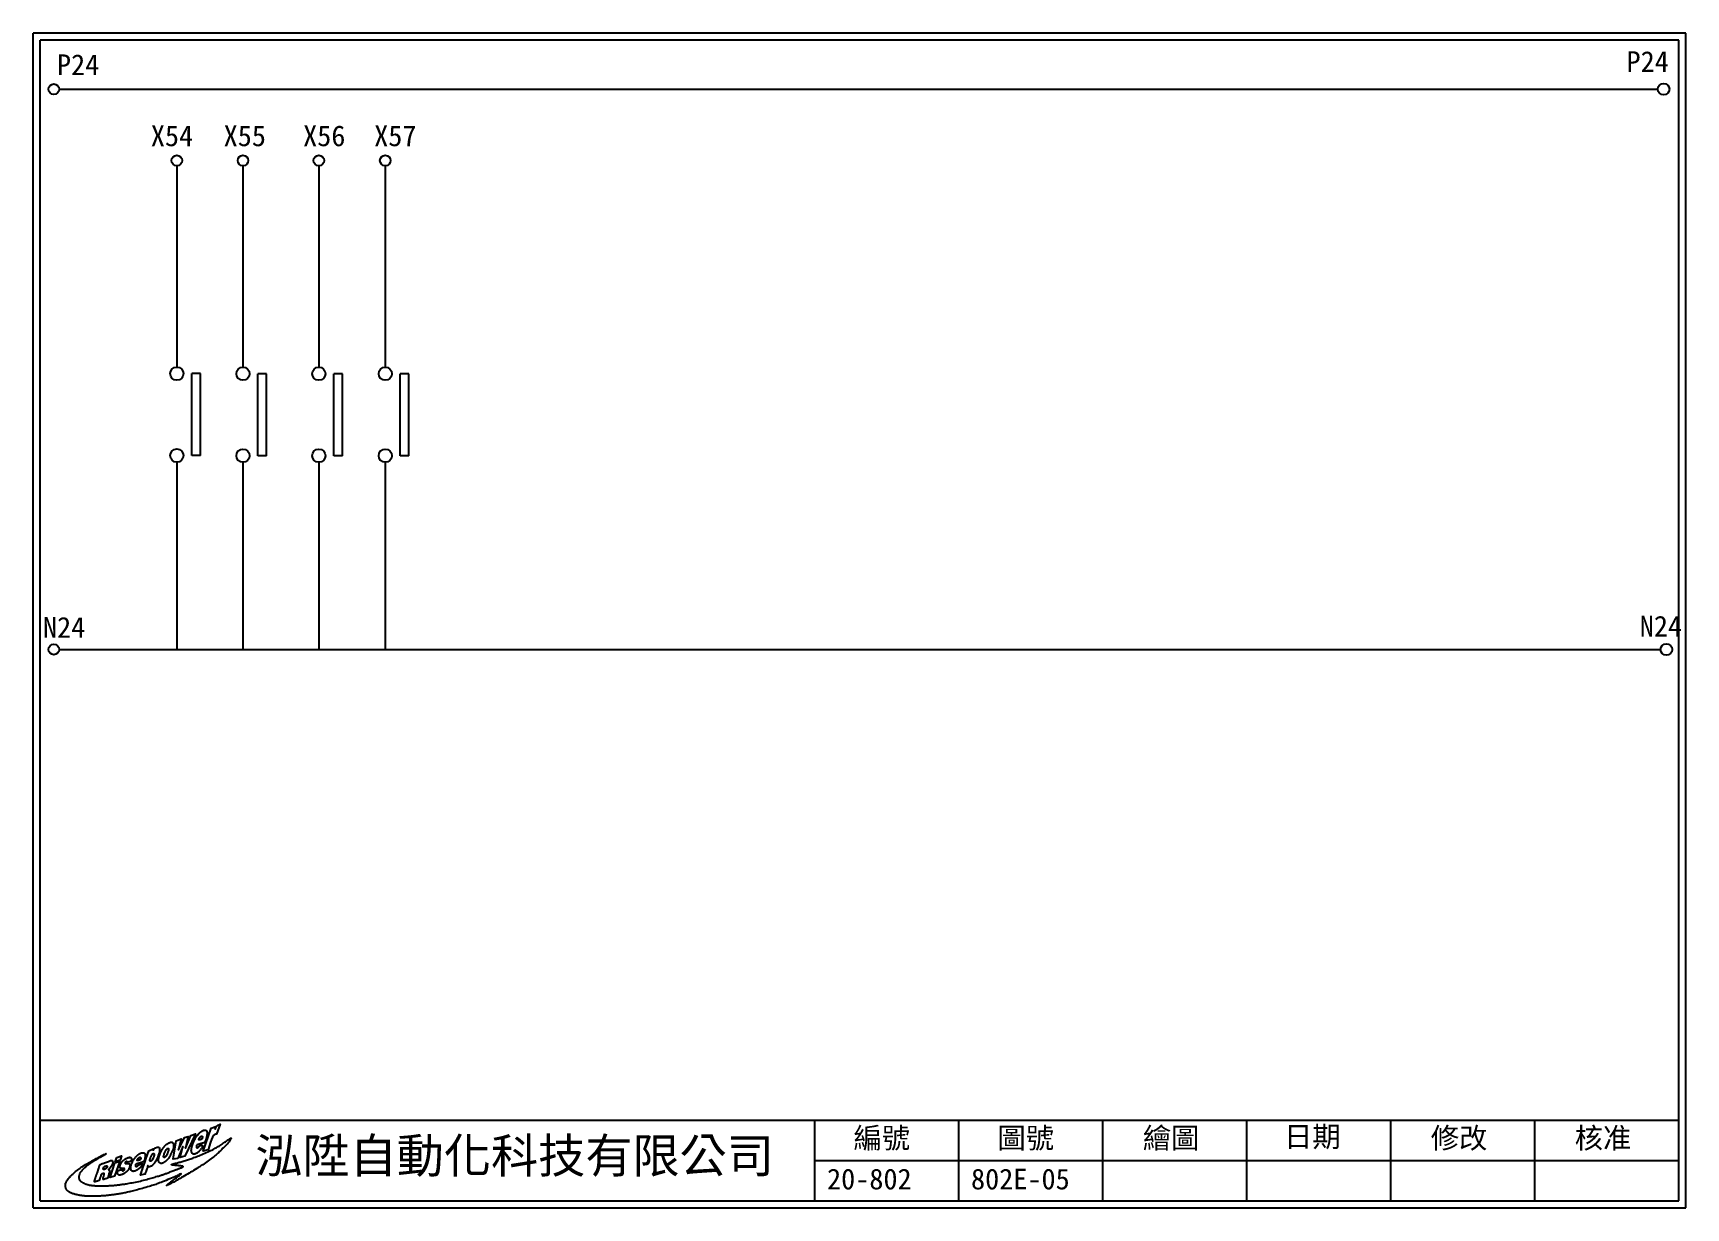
# Model space of a CAD drawing. Extents: x 325 to 612, y 3 to 207.
import ezdxf

# ---------------------------------------------------------------- set-up
doc = ezdxf.new("R2010")
doc.units = 0
doc.layers.get('0').update_dxf_attribs({"linetype": 'CONTINUOUS'})
for name, color, linetype in [('圖框層', 7, 'CONTINUOUS'), ('標尺寸層', 3, 'CONTINUOUS'), ('輪廓線層', 7, 'CONTINUOUS')]:
    doc.layers.add(name, color=color, linetype=linetype)
doc.styles.add('STSL', font='kaiu.ttf')

msp = doc.modelspace()

# ---------------------------------------------------------------- texts
at = {"layer": '圖框層', "color": 4, "style": 'STSL'}
for s, height, p in [('P24', 3.6, (602, 200.22)), ('P24', 3.6, (329.47, 199.68)), ('X54', 3.6, (345.77, 187.33)), ('X55', 3.6, (358.41, 187.33)), ('X56', 3.6, (372.21, 187.33)), ('X57', 3.6, (384.55, 187.33)), ('N24', 3.6, (327.04, 102)), ('N24', 3.6, (604.3, 102.2)), ('編號', 3.6, (467.78, 13.34)), ('圖號', 3.6, (492.78, 13.34)), ('繪圖', 3.6, (518.01, 13.34)), ('日期', 3.6, (542.54, 13.59)), ('修改', 3.6, (568.01, 13.34)), ('核准', 3.6, (593.01, 13.34)), ('泓陞自動化科技有限公司', 6, (363.92, 9.08)), ('20-802', 3.6, (463.18, 6.22)), ('802E-05', 3.6, (488.18, 6.22))]:
    msp.add_text(s, height=height, dxfattribs=at).set_placement(p)

# ---------------------------------------------------------------- linework, layer by layer
for p, q in [((354.4, 147.84), (352.89, 147.84)), ((365.88, 147.83), (364.37, 147.83)), ((379.05, 147.83), (377.54, 147.83)), ((390.59, 147.83), (389.08, 147.83)), ((354.4, 133.61), (352.89, 133.61)), ((365.88, 133.6), (364.37, 133.6)), ((379.05, 133.6), (377.54, 133.6)), ((390.59, 133.6), (389.08, 133.6))]:
    msp.add_line(p, q)
for centre in [(608.44, 197.22), (608.92, 99.96)]:
    msp.add_circle(centre, 1)
at = {"layer": '圖框層', "color": 7}
for p, q in [((612.32, 206.97), (325.32, 206.97)), ((325.32, 3), (325.32, 206.97)), ((612.32, 3), (612.32, 206.97)), ((611.07, 205.72), (326.57, 205.72)), ((326.57, 4.25), (326.57, 205.72)), ((611.07, 4.25), (611.07, 205.72)), ((326.57, 18.25), (611.07, 18.25)), ((461.07, 4.25), (461.07, 18.25)), ((486.07, 4.25), (486.07, 18.25)), ((511.07, 4.25), (511.07, 18.25)), ((536.07, 4.25), (536.07, 18.25)), ((561.07, 4.25), (561.07, 18.25)), ((586.07, 4.25), (586.07, 18.25)), ((461.07, 11.25), (611.07, 11.25)), ((325.32, 3), (612.32, 3)), ((326.57, 4.25), (611.07, 4.25))]:
    msp.add_line(p, q, dxfattribs=at)
at = {"layer": '標尺寸層', "color": 7}
for p, q in [((329.84, 197.22), (607.44, 197.22)), ((350.29, 183.91), (350.29, 148.99)), ((361.77, 183.91), (361.77, 148.99)), ((374.94, 183.91), (374.94, 148.99)), ((386.48, 183.91), (386.48, 148.99)), ((352.89, 133.61), (352.89, 147.84)), ((354.4, 133.61), (354.4, 147.84)), ((364.37, 133.6), (364.37, 147.83)), ((365.88, 133.6), (365.88, 147.83)), ((377.54, 133.6), (377.54, 147.83)), ((379.05, 133.6), (379.05, 147.83)), ((389.08, 133.6), (389.08, 147.83)), ((390.59, 133.6), (390.59, 147.83)), ((350.29, 132.46), (350.29, 99.96)), ((361.77, 132.46), (361.77, 99.96)), ((374.94, 132.46), (374.94, 99.96)), ((386.48, 132.46), (386.48, 99.96)), ((386.48, 132.45), (386.48, 99.96)), ((330.05, 99.96), (607.92, 99.96))]:
    msp.add_line(p, q, dxfattribs=at)
for centre, radius in [((328.92, 197.22), 0.92), ((350.29, 184.83), 0.92), ((361.77, 184.83), 0.92), ((374.94, 184.83), 0.92), ((374.94, 184.83), 0.92), ((386.48, 184.83), 0.92), ((350.29, 147.84), 1.15), ((361.77, 147.83), 1.15), ((374.94, 147.83), 1.15), ((386.48, 147.83), 1.15), ((350.29, 133.61), 1.15), ((361.77, 133.6), 1.15), ((374.94, 133.6), 1.15), ((386.48, 133.6), 1.15), ((328.92, 99.96), 0.92)]:
    msp.add_circle(centre, radius, dxfattribs=at)
at = {"layer": '輪廓線層', "color": 116}
for points in [[(356.48, 15.3), (356.29, 14.87), (356.14, 14.41), (355.71, 13.11), (354.85, 12.88), (356.26, 16.87), (357.05, 17.15), (356.92, 16.7), (357.17, 17.13), (357.46, 17.39), (357.78, 17.53), (357.19, 15.83), (357.06, 15.78), (356.9, 15.76), (356.69, 15.62)], [(347.57, 10.73), (347.54, 10.73), (347.51, 10.73), (347.48, 10.74), (347.45, 10.75), (347.42, 10.76), (347.4, 10.77), (347.37, 10.78), (347.35, 10.8), (347.32, 10.81), (347.3, 10.83), (347.28, 10.85), (347.26, 10.86), (347.24, 10.88), (347.22, 10.9), (347.2, 10.92), (347.19, 10.94), (347.17, 10.97), (347.16, 10.99), (347.15, 11.02), (347.14, 11.04), (347.13, 11.07), (347.12, 11.1), (347.11, 11.12), (347.11, 11.15), (347.1, 11.18), (347.1, 11.22), (347.1, 11.25), (347.1, 11.28), (347.1, 11.31), (347.1, 11.35), (347.1, 11.38), (347.1, 11.42), (347.11, 11.46), (347.11, 11.49), (347.12, 11.53), (347.13, 11.57), (347.13, 11.61), (347.14, 11.65), (347.15, 11.69), (347.16, 11.73), (347.17, 11.78), (347.18, 11.82), (347.19, 11.86), (347.21, 11.9), (347.22, 11.94), (347.23, 11.98), (347.24, 12.02), (347.25, 12.06), (347.27, 12.1), (347.28, 12.13), (347.29, 12.17), (347.31, 12.2), (347.32, 12.24), (347.34, 12.28), (347.36, 12.32), (347.37, 12.36), (347.39, 12.41), (347.41, 12.46), (347.43, 12.51), (347.46, 12.57), (347.48, 12.63), (347.51, 12.69), (347.54, 12.76), (347.57, 12.83), (347.61, 12.9), (347.65, 12.98), (347.69, 13.05), (347.74, 13.13), (347.78, 13.21), (347.83, 13.28), (347.88, 13.36), (347.92, 13.43), (347.97, 13.5), (348.02, 13.56), (348.07, 13.62), (348.12, 13.68), (348.16, 13.73), (348.21, 13.78), (348.25, 13.83), (348.3, 13.87), (348.34, 13.91), (348.38, 13.95), (348.42, 13.99), (348.46, 14.02), (348.5, 14.05), (348.54, 14.08), (348.58, 14.1), (348.63, 14.13), (348.67, 14.15), (348.71, 14.18), (348.75, 14.2), (348.79, 14.22), (348.83, 14.24), (348.87, 14.26), (348.9, 14.28), (348.93, 14.29), (348.96, 14.31), (348.99, 14.32), (349.01, 14.33), (349.04, 14.34), (349.06, 14.35), (349.08, 14.36), (349.1, 14.37), (349.13, 14.38), (349.15, 14.39), (349.18, 14.39), (349.2, 14.4), (349.23, 14.4), (349.26, 14.41), (349.29, 14.41), (349.32, 14.41), (349.34, 14.41), (349.37, 14.41), (349.4, 14.41), (349.42, 14.41), (349.45, 14.4), (349.47, 14.39), (349.49, 14.38), (349.52, 14.37), (349.54, 14.35), (349.56, 14.34), (349.58, 14.31), (349.61, 14.29), (349.63, 14.27), (349.65, 14.24), (349.66, 14.21), (349.68, 14.17), (349.69, 14.13), (349.71, 14.09), (349.72, 14.05), (349.72, 14.01), (349.73, 13.96), (349.73, 13.91), (349.73, 13.86), (349.73, 13.8), (349.73, 13.75), (349.73, 13.69), (349.72, 13.63), (349.71, 13.57), (349.71, 13.51), (349.7, 13.44), (349.68, 13.38), (349.67, 13.32), (349.65, 13.26), (349.63, 13.21), (349.61, 13.15), (349.59, 13.09), (349.57, 13.04), (349.54, 12.99), (349.52, 12.93), (349.49, 12.88), (349.47, 12.83), (349.44, 12.78), (349.42, 12.72), (349.39, 12.67), (349.37, 12.61), (349.34, 12.56), (349.31, 12.5), (349.29, 12.44), (349.26, 12.38), (349.23, 12.31), (349.2, 12.25), (349.17, 12.18), (349.14, 12.11), (349.1, 12.04), (349.07, 11.97), (349.03, 11.89), (348.98, 11.82), (348.94, 11.75), (348.89, 11.67), (348.84, 11.6), (348.78, 11.53), (348.73, 11.47), (348.67, 11.4), (348.62, 11.34), (348.56, 11.28), (348.51, 11.23), (348.45, 11.19), (348.4, 11.14), (348.34, 11.1), (348.29, 11.07), (348.24, 11.03), (348.2, 11), (348.15, 10.97), (348.11, 10.94), (348.07, 10.92), (348.03, 10.89), (348, 10.87), (347.96, 10.85), (347.93, 10.83), (347.89, 10.81), (347.86, 10.79), (347.82, 10.78), (347.78, 10.77), (347.75, 10.75), (347.71, 10.74), (347.67, 10.74), (347.64, 10.73), (347.6, 10.73)], [(350.43, 11.61), (349.65, 11.44), (350.17, 14.67), (351.04, 14.98), (350.59, 13.06), (351.62, 15.2), (352.28, 15.42), (351.8, 13.4), (352.74, 15.58), (353.55, 15.88), (351.67, 11.96), (350.89, 11.76), (351.34, 13.67)], [(355.27, 14.73), (355.25, 14.68), (355.24, 14.64), (355.22, 14.6), (355.21, 14.56), (355.2, 14.52), (355.19, 14.49), (355.17, 14.46), (355.16, 14.43), (355.15, 14.41), (355.14, 14.39), (355.13, 14.37), (355.11, 14.35), (355.1, 14.34), (355.08, 14.33), (355.06, 14.32), (355.04, 14.31), (355.01, 14.3), (354.99, 14.29), (354.95, 14.29), (354.92, 14.28), (354.88, 14.27), (354.84, 14.26), (354.79, 14.25), (354.73, 14.24), (354.68, 14.22), (354.61, 14.2), (354.55, 14.19), (354.48, 14.17), (354.42, 14.15), (354.35, 14.13), (354.29, 14.11), (354.23, 14.09), (354.17, 14.07), (354.12, 14.06), (354.07, 14.04), (354.02, 14.03), (353.98, 14.01), (353.94, 14), (353.91, 13.99), (353.88, 13.98), (353.85, 13.97), (353.83, 13.96), (353.81, 13.95), (353.79, 13.94), (353.78, 13.93), (353.77, 13.92), (353.75, 13.9), (353.74, 13.89), (353.73, 13.87), (353.72, 13.85), (353.71, 13.82), (353.71, 13.8), (353.7, 13.78), (353.69, 13.75), (353.68, 13.73), (353.68, 13.7), (353.68, 13.68), (353.67, 13.66), (353.67, 13.63), (353.67, 13.61), (353.67, 13.59), (353.67, 13.58), (353.67, 13.56), (353.68, 13.54), (353.68, 13.53), (353.69, 13.51), (353.7, 13.5), (353.7, 13.49), (353.71, 13.48), (353.72, 13.47), (353.74, 13.46), (353.75, 13.46), (353.77, 13.45), (353.78, 13.45), (353.8, 13.45), (353.82, 13.45), (353.84, 13.45), (353.86, 13.45), (353.87, 13.46), (353.89, 13.46), (353.91, 13.47), (353.93, 13.48), (353.95, 13.49), (353.97, 13.5), (353.99, 13.51), (354.01, 13.53), (354.03, 13.54), (354.05, 13.56), (354.07, 13.57), (354.09, 13.59), (354.11, 13.61), (354.12, 13.63), (354.14, 13.65), (354.16, 13.67), (354.17, 13.69), (354.19, 13.7), (354.2, 13.72), (354.21, 13.74), (354.22, 13.76), (354.24, 13.77), (354.26, 13.79), (354.29, 13.8), (354.32, 13.82), (354.37, 13.84), (354.42, 13.85), (354.48, 13.87), (354.54, 13.88), (354.61, 13.88), (354.66, 13.88), (354.71, 13.87), (354.75, 13.84), (354.77, 13.8), (354.76, 13.74), (354.75, 13.67), (354.71, 13.59), (354.67, 13.5), (354.61, 13.4), (354.55, 13.31), (354.49, 13.21), (354.42, 13.12), (354.36, 13.04), (354.3, 12.97), (354.24, 12.9), (354.18, 12.84), (354.13, 12.79), (354.08, 12.74), (354.03, 12.7), (353.98, 12.66), (353.94, 12.63), (353.9, 12.6), (353.86, 12.57), (353.82, 12.55), (353.79, 12.53), (353.75, 12.51), (353.72, 12.49), (353.69, 12.48), (353.66, 12.46), (353.63, 12.45), (353.61, 12.43), (353.58, 12.42), (353.55, 12.41), (353.53, 12.4), (353.5, 12.39), (353.48, 12.38), (353.46, 12.37), (353.43, 12.37), (353.41, 12.36), (353.39, 12.36), (353.36, 12.35), (353.34, 12.35), (353.31, 12.35), (353.28, 12.35), (353.25, 12.35), (353.23, 12.35), (353.19, 12.36), (353.16, 12.36), (353.13, 12.37), (353.1, 12.37), (353.08, 12.38), (353.05, 12.39), (353.03, 12.4), (353, 12.42), (352.98, 12.43), (352.97, 12.45), (352.95, 12.47), (352.93, 12.49), (352.92, 12.51), (352.9, 12.54), (352.89, 12.56), (352.88, 12.6), (352.86, 12.63), (352.85, 12.66), (352.84, 12.7), (352.83, 12.74), (352.82, 12.78), (352.82, 12.82), (352.81, 12.87), (352.81, 12.91), (352.81, 12.95), (352.8, 13), (352.8, 13.05), (352.81, 13.1), (352.81, 13.15), (352.82, 13.2), (352.82, 13.25), (352.83, 13.31), (352.84, 13.37), (352.86, 13.43), (352.87, 13.49), (352.89, 13.56), (352.91, 13.63), (352.93, 13.71), (352.96, 13.79), (352.99, 13.88), (353.02, 13.97), (353.05, 14.06), (353.08, 14.16), (353.12, 14.25), (353.16, 14.35), (353.2, 14.45), (353.25, 14.55), (353.29, 14.65), (353.34, 14.75), (353.39, 14.84), (353.44, 14.94), (353.49, 15.03), (353.55, 15.13), (353.6, 15.22), (353.66, 15.31), (353.72, 15.39), (353.78, 15.48), (353.84, 15.56), (353.9, 15.64), (353.96, 15.71), (354.01, 15.78), (354.06, 15.84), (354.11, 15.89), (354.15, 15.94), (354.19, 15.99), (354.23, 16.02), (354.27, 16.06), (354.3, 16.09), (354.34, 16.13), (354.38, 16.16), (354.41, 16.19), (354.45, 16.22), (354.5, 16.25), (354.54, 16.28), (354.58, 16.3), (354.62, 16.33), (354.66, 16.35), (354.7, 16.38), (354.74, 16.4), (354.78, 16.42), (354.82, 16.44), (354.85, 16.45), (354.89, 16.47), (354.92, 16.48), (354.96, 16.49), (354.99, 16.5), (355.02, 16.51), (355.05, 16.51), (355.08, 16.52), (355.11, 16.52), (355.14, 16.52), (355.17, 16.52), (355.2, 16.52), (355.22, 16.51), (355.25, 16.51), (355.27, 16.5), (355.29, 16.49), (355.31, 16.49), (355.33, 16.48), (355.35, 16.46), (355.37, 16.45), (355.39, 16.44), (355.41, 16.42), (355.42, 16.4), (355.44, 16.38), (355.45, 16.36), (355.47, 16.33), (355.48, 16.31), (355.49, 16.28), (355.5, 16.25), (355.51, 16.22), (355.51, 16.19), (355.52, 16.16), (355.52, 16.13), (355.53, 16.09), (355.53, 16.05), (355.53, 16.01), (355.53, 15.97), (355.53, 15.93), (355.53, 15.88), (355.53, 15.84), (355.53, 15.79), (355.52, 15.74), (355.52, 15.69), (355.51, 15.64), (355.5, 15.59), (355.49, 15.54), (355.48, 15.49), (355.47, 15.44), (355.46, 15.39), (355.45, 15.34), (355.43, 15.28), (355.42, 15.23), (355.4, 15.18), (355.39, 15.12), (355.37, 15.06), (355.35, 15.01), (355.34, 14.95), (355.32, 14.89), (355.3, 14.84), (355.28, 14.78)], [(354.6, 14.95), (354.58, 14.94), (354.56, 14.93), (354.53, 14.92), (354.51, 14.91), (354.48, 14.9), (354.45, 14.89), (354.43, 14.88), (354.4, 14.87), (354.38, 14.86), (354.35, 14.85), (354.33, 14.84), (354.3, 14.83), (354.28, 14.82), (354.26, 14.82), (354.23, 14.81), (354.21, 14.81), (354.19, 14.8), (354.17, 14.8), (354.15, 14.8), (354.13, 14.8), (354.12, 14.8), (354.11, 14.81), (354.1, 14.82), (354.09, 14.84), (354.09, 14.85), (354.09, 14.87), (354.1, 14.9), (354.11, 14.92), (354.12, 14.95), (354.13, 14.98), (354.15, 15.01), (354.16, 15.04), (354.18, 15.07), (354.19, 15.1), (354.21, 15.13), (354.22, 15.16), (354.24, 15.18), (354.26, 15.21), (354.28, 15.24), (354.3, 15.27), (354.32, 15.29), (354.34, 15.32), (354.36, 15.34), (354.38, 15.36), (354.41, 15.38), (354.43, 15.4), (354.45, 15.42), (354.47, 15.43), (354.49, 15.44), (354.51, 15.45), (354.53, 15.46), (354.55, 15.46), (354.57, 15.47), (354.59, 15.47), (354.6, 15.47), (354.62, 15.47), (354.63, 15.47), (354.65, 15.47), (354.66, 15.46), (354.67, 15.46), (354.68, 15.45), (354.69, 15.44), (354.7, 15.43), (354.71, 15.42), (354.71, 15.42), (354.72, 15.4), (354.72, 15.39), (354.72, 15.38), (354.72, 15.36), (354.72, 15.34), (354.72, 15.32), (354.72, 15.3), (354.72, 15.28), (354.72, 15.25), (354.71, 15.22), (354.71, 15.19), (354.71, 15.16), (354.7, 15.13), (354.7, 15.1), (354.69, 15.08), (354.68, 15.06), (354.68, 15.04), (354.67, 15.02), (354.66, 15), (354.65, 14.99), (354.63, 14.97), (354.62, 14.96)], [(339.84, 11.76), (340.7, 12.07), (340.44, 11.29), (339.6, 11)], [(341.37, 10.96), (341.36, 10.95), (341.35, 10.93), (341.34, 10.92), (341.33, 10.91), (341.32, 10.89), (341.32, 10.88), (341.31, 10.87), (341.31, 10.85), (341.31, 10.84), (341.3, 10.83), (341.3, 10.81), (341.3, 10.8), (341.31, 10.79), (341.31, 10.78), (341.31, 10.76), (341.32, 10.75), (341.32, 10.74), (341.33, 10.73), (341.34, 10.72), (341.35, 10.71), (341.37, 10.71), (341.38, 10.7), (341.41, 10.7), (341.43, 10.69), (341.46, 10.69), (341.49, 10.69), (341.53, 10.69), (341.57, 10.69), (341.61, 10.69), (341.65, 10.69), (341.69, 10.69), (341.74, 10.69), (341.77, 10.69), (341.81, 10.69), (341.85, 10.69), (341.88, 10.69), (341.91, 10.69), (341.94, 10.68), (341.96, 10.68), (341.99, 10.67), (342.01, 10.66), (342.02, 10.66), (342.04, 10.65), (342.05, 10.64), (342.06, 10.63), (342.07, 10.61), (342.08, 10.6), (342.08, 10.58), (342.09, 10.57), (342.09, 10.55), (342.1, 10.53), (342.11, 10.51), (342.11, 10.5), (342.11, 10.48), (342.12, 10.46), (342.12, 10.44), (342.12, 10.42), (342.12, 10.4), (342.12, 10.38), (342.12, 10.36), (342.12, 10.35), (342.12, 10.33), (342.12, 10.31), (342.12, 10.3), (342.12, 10.29), (342.12, 10.27), (342.12, 10.26), (342.11, 10.25), (342.11, 10.23), (342.11, 10.22), (342.1, 10.2), (342.09, 10.17), (342.09, 10.14), (342.08, 10.11), (342.07, 10.08), (342.05, 10.04), (342.04, 10), (342.02, 9.96), (342, 9.92), (341.99, 9.87), (341.96, 9.83), (341.94, 9.79), (341.92, 9.74), (341.9, 9.7), (341.87, 9.66), (341.84, 9.61), (341.81, 9.57), (341.78, 9.53), (341.75, 9.49), (341.71, 9.45), (341.68, 9.41), (341.64, 9.37), (341.6, 9.33), (341.57, 9.3), (341.53, 9.26), (341.49, 9.23), (341.45, 9.19), (341.41, 9.16), (341.37, 9.13), (341.33, 9.1), (341.29, 9.07), (341.25, 9.05), (341.21, 9.02), (341.18, 9), (341.14, 8.98), (341.1, 8.95), (341.06, 8.93), (341.02, 8.91), (340.98, 8.9), (340.95, 8.88), (340.91, 8.86), (340.87, 8.85), (340.84, 8.83), (340.8, 8.82), (340.77, 8.8), (340.74, 8.79), (340.71, 8.78), (340.67, 8.77), (340.64, 8.76), (340.61, 8.74), (340.58, 8.74), (340.55, 8.73), (340.52, 8.72), (340.49, 8.71), (340.46, 8.71), (340.43, 8.7), (340.4, 8.7), (340.37, 8.7), (340.35, 8.7), (340.32, 8.7), (340.3, 8.7), (340.27, 8.71), (340.25, 8.71), (340.22, 8.72), (340.2, 8.73), (340.18, 8.74), (340.16, 8.75), (340.14, 8.77), (340.12, 8.78), (340.1, 8.8), (340.08, 8.81), (340.06, 8.83), (340.05, 8.84), (340.03, 8.86), (340.02, 8.88), (340.01, 8.9), (340, 8.92), (339.99, 8.94), (339.99, 8.96), (339.98, 8.98), (339.98, 9), (339.97, 9.03), (339.97, 9.05), (339.97, 9.07), (339.97, 9.1), (339.97, 9.12), (339.97, 9.15), (339.97, 9.17), (339.97, 9.2), (339.97, 9.22), (339.98, 9.24), (339.98, 9.26), (339.98, 9.28), (339.99, 9.3), (339.99, 9.32), (340, 9.33), (340, 9.35), (340.01, 9.37), (340.02, 9.38), (340.03, 9.4), (340.03, 9.41), (340.04, 9.42), (340.06, 9.44), (340.07, 9.45), (340.08, 9.46), (340.1, 9.47), (340.12, 9.48), (340.14, 9.49), (340.16, 9.5), (340.19, 9.51), (340.21, 9.52), (340.24, 9.53), (340.26, 9.54), (340.29, 9.55), (340.32, 9.56), (340.35, 9.57), (340.37, 9.57), (340.4, 9.58), (340.43, 9.59), (340.45, 9.6), (340.48, 9.61), (340.51, 9.62), (340.53, 9.62), (340.56, 9.63), (340.59, 9.64), (340.61, 9.65), (340.63, 9.66), (340.66, 9.66), (340.68, 9.67), (340.7, 9.68), (340.72, 9.68), (340.74, 9.69), (340.75, 9.69), (340.77, 9.69), (340.78, 9.69), (340.79, 9.69), (340.8, 9.68), (340.81, 9.68), (340.82, 9.67), (340.82, 9.65), (340.82, 9.64), (340.82, 9.62), (340.82, 9.61), (340.82, 9.59), (340.82, 9.58), (340.82, 9.56), (340.82, 9.55), (340.82, 9.53), (340.82, 9.52), (340.82, 9.51), (340.82, 9.5), (340.82, 9.49), (340.82, 9.48), (340.83, 9.48), (340.83, 9.47), (340.84, 9.47), (340.84, 9.46), (340.85, 9.46), (340.86, 9.46), (340.87, 9.46), (340.89, 9.46), (340.9, 9.46), (340.92, 9.46), (340.94, 9.47), (340.96, 9.47), (340.98, 9.48), (341.01, 9.48), (341.03, 9.49), (341.05, 9.5), (341.07, 9.51), (341.08, 9.52), (341.1, 9.53), (341.11, 9.54), (341.12, 9.55), (341.13, 9.56), (341.14, 9.58), (341.15, 9.59), (341.16, 9.6), (341.17, 9.62), (341.18, 9.63), (341.19, 9.65), (341.2, 9.66), (341.2, 9.68), (341.21, 9.69), (341.21, 9.71), (341.22, 9.72), (341.22, 9.73), (341.22, 9.75), (341.22, 9.76), (341.22, 9.77), (341.22, 9.78), (341.21, 9.79), (341.21, 9.8), (341.2, 9.81), (341.19, 9.82), (341.18, 9.83), (341.17, 9.83), (341.15, 9.84), (341.14, 9.84), (341.12, 9.85), (341.1, 9.85), (341.08, 9.85), (341.06, 9.86), (341.03, 9.86), (341, 9.86), (340.97, 9.86), (340.94, 9.86), (340.91, 9.86), (340.87, 9.86), (340.84, 9.86), (340.81, 9.86), (340.77, 9.86), (340.74, 9.86), (340.71, 9.87), (340.67, 9.87), (340.64, 9.88), (340.61, 9.88), (340.58, 9.89), (340.56, 9.9), (340.53, 9.9), (340.51, 9.91), (340.49, 9.92), (340.47, 9.92), (340.46, 9.93), (340.44, 9.94), (340.43, 9.95), (340.42, 9.96), (340.41, 9.98), (340.4, 9.99), (340.4, 10.01), (340.39, 10.02), (340.39, 10.04), (340.39, 10.06), (340.39, 10.08), (340.39, 10.1), (340.39, 10.13), (340.39, 10.15), (340.39, 10.17), (340.39, 10.2), (340.39, 10.22), (340.4, 10.24), (340.4, 10.27), (340.4, 10.29), (340.41, 10.31), (340.42, 10.33), (340.42, 10.35), (340.43, 10.37), (340.44, 10.39), (340.44, 10.41), (340.45, 10.42), (340.45, 10.44), (340.46, 10.46), (340.47, 10.47), (340.47, 10.49), (340.48, 10.51), (340.49, 10.53), (340.5, 10.55), (340.51, 10.57), (340.52, 10.6), (340.53, 10.62), (340.54, 10.65), (340.56, 10.68), (340.57, 10.71), (340.59, 10.75), (340.6, 10.78), (340.62, 10.81), (340.64, 10.84), (340.66, 10.87), (340.68, 10.9), (340.7, 10.93), (340.72, 10.96), (340.74, 10.99), (340.77, 11.02), (340.8, 11.06), (340.83, 11.09), (340.86, 11.12), (340.89, 11.16), (340.92, 11.19), (340.96, 11.23), (340.99, 11.26), (341.03, 11.29), (341.06, 11.32), (341.1, 11.35), (341.14, 11.38), (341.17, 11.41), (341.21, 11.43), (341.25, 11.46), (341.28, 11.48), (341.32, 11.5), (341.35, 11.52), (341.38, 11.53), (341.42, 11.55), (341.45, 11.57), (341.48, 11.58), (341.51, 11.59), (341.54, 11.61), (341.57, 11.62), (341.6, 11.63), (341.63, 11.64), (341.66, 11.65), (341.69, 11.67), (341.72, 11.68), (341.75, 11.69), (341.78, 11.7), (341.81, 11.71), (341.84, 11.72), (341.86, 11.73), (341.89, 11.74), (341.91, 11.75), (341.94, 11.75), (341.96, 11.76), (341.98, 11.77), (342, 11.77), (342.02, 11.78), (342.04, 11.78), (342.06, 11.78), (342.08, 11.78), (342.09, 11.79), (342.11, 11.79), (342.13, 11.79), (342.14, 11.78), (342.16, 11.78), (342.17, 11.78), (342.19, 11.78), (342.2, 11.77), (342.22, 11.77), (342.23, 11.76), (342.25, 11.75), (342.26, 11.75), (342.28, 11.74), (342.29, 11.73), (342.31, 11.72), (342.32, 11.71), (342.34, 11.7), (342.35, 11.69), (342.36, 11.68), (342.38, 11.66), (342.39, 11.65), (342.39, 11.64), (342.4, 11.62), (342.41, 11.61), (342.41, 11.59), (342.42, 11.58), (342.42, 11.56), (342.42, 11.54), (342.42, 11.52), (342.42, 11.5), (342.43, 11.48), (342.43, 11.46), (342.43, 11.43), (342.43, 11.41), (342.43, 11.38), (342.42, 11.36), (342.42, 11.33), (342.42, 11.31), (342.42, 11.28), (342.41, 11.26), (342.4, 11.23), (342.38, 11.21), (342.36, 11.18), (342.33, 11.15), (342.28, 11.12), (342.23, 11.09), (342.17, 11.06), (342.1, 11.03), (342.03, 11.01), (341.96, 10.98), (341.9, 10.96), (341.84, 10.94), (341.79, 10.93), (341.75, 10.93), (341.72, 10.93), (341.69, 10.94), (341.68, 10.95), (341.67, 10.96), (341.66, 10.98), (341.66, 10.99), (341.65, 11.01), (341.65, 11.02), (341.64, 11.03), (341.64, 11.04), (341.63, 11.05), (341.62, 11.06), (341.61, 11.06), (341.6, 11.07), (341.59, 11.07), (341.58, 11.07), (341.56, 11.07), (341.55, 11.07), (341.53, 11.07), (341.52, 11.07), (341.5, 11.06), (341.49, 11.06), (341.47, 11.05), (341.46, 11.04), (341.44, 11.03), (341.43, 11.02), (341.42, 11.01), (341.4, 11), (341.39, 10.99), (341.38, 10.97)], [(343.09, 10.37), (343.09, 10.35), (343.09, 10.33), (343.09, 10.32), (343.1, 10.3), (343.1, 10.29), (343.1, 10.27), (343.11, 10.26), (343.12, 10.25), (343.12, 10.24), (343.13, 10.23), (343.15, 10.22), (343.16, 10.21), (343.17, 10.21), (343.19, 10.2), (343.2, 10.2), (343.22, 10.2), (343.24, 10.2), (343.26, 10.2), (343.28, 10.21), (343.3, 10.21), (343.32, 10.22), (343.34, 10.22), (343.36, 10.23), (343.39, 10.24), (343.41, 10.25), (343.43, 10.26), (343.45, 10.28), (343.47, 10.29), (343.49, 10.3), (343.51, 10.32), (343.53, 10.33), (343.55, 10.35), (343.56, 10.36), (343.58, 10.38), (343.59, 10.4), (343.61, 10.41), (343.62, 10.43), (343.63, 10.44), (343.64, 10.45), (343.65, 10.47), (343.66, 10.48), (343.67, 10.49), (343.69, 10.5), (343.7, 10.5), (343.72, 10.51), (343.75, 10.52), (343.78, 10.54), (343.82, 10.55), (343.87, 10.56), (343.92, 10.58), (343.98, 10.6), (344.05, 10.61), (344.11, 10.63), (344.16, 10.64), (344.21, 10.65), (344.26, 10.65), (344.29, 10.65), (344.31, 10.64), (344.32, 10.63), (344.33, 10.61), (344.32, 10.59), (344.32, 10.57), (344.31, 10.55), (344.29, 10.53), (344.28, 10.5), (344.27, 10.47), (344.25, 10.45), (344.23, 10.42), (344.21, 10.4), (344.2, 10.37), (344.18, 10.34), (344.16, 10.32), (344.14, 10.29), (344.12, 10.26), (344.11, 10.24), (344.09, 10.21), (344.07, 10.18), (344.05, 10.16), (344.02, 10.13), (344, 10.1), (343.98, 10.07), (343.95, 10.04), (343.93, 10.02), (343.9, 9.99), (343.88, 9.96), (343.85, 9.93), (343.82, 9.9), (343.79, 9.87), (343.75, 9.85), (343.72, 9.82), (343.69, 9.79), (343.65, 9.76), (343.62, 9.74), (343.58, 9.71), (343.54, 9.69), (343.5, 9.66), (343.46, 9.63), (343.42, 9.61), (343.38, 9.58), (343.34, 9.55), (343.3, 9.53), (343.26, 9.51), (343.22, 9.49), (343.18, 9.47), (343.14, 9.45), (343.11, 9.43), (343.07, 9.42), (343.04, 9.41), (343.01, 9.4), (342.98, 9.39), (342.94, 9.38), (342.91, 9.38), (342.88, 9.37), (342.85, 9.36), (342.82, 9.36), (342.79, 9.36), (342.76, 9.35), (342.73, 9.35), (342.69, 9.36), (342.66, 9.36), (342.63, 9.37), (342.6, 9.37), (342.57, 9.38), (342.53, 9.39), (342.5, 9.4), (342.48, 9.42), (342.45, 9.43), (342.43, 9.45), (342.41, 9.47), (342.39, 9.49), (342.37, 9.51), (342.36, 9.53), (342.35, 9.56), (342.34, 9.58), (342.33, 9.61), (342.32, 9.63), (342.31, 9.66), (342.31, 9.69), (342.3, 9.72), (342.3, 9.75), (342.29, 9.78), (342.29, 9.81), (342.29, 9.84), (342.28, 9.88), (342.28, 9.92), (342.28, 9.95), (342.28, 9.99), (342.29, 10.04), (342.29, 10.08), (342.29, 10.12), (342.3, 10.17), (342.31, 10.21), (342.32, 10.26), (342.33, 10.3), (342.34, 10.35), (342.35, 10.39), (342.36, 10.44), (342.37, 10.48), (342.39, 10.53), (342.4, 10.57), (342.42, 10.61), (342.43, 10.65), (342.45, 10.69), (342.46, 10.73), (342.48, 10.77), (342.5, 10.81), (342.52, 10.85), (342.53, 10.89), (342.56, 10.94), (342.58, 10.98), (342.6, 11.03), (342.62, 11.08), (342.65, 11.12), (342.67, 11.17), (342.7, 11.22), (342.73, 11.27), (342.76, 11.31), (342.78, 11.36), (342.81, 11.41), (342.84, 11.45), (342.88, 11.5), (342.92, 11.55), (342.96, 11.6), (343, 11.66), (343.05, 11.72), (343.1, 11.78), (343.16, 11.85), (343.22, 11.91), (343.28, 11.97), (343.34, 12.04), (343.4, 12.1), (343.46, 12.15), (343.51, 12.2), (343.57, 12.25), (343.63, 12.29), (343.68, 12.33), (343.73, 12.37), (343.78, 12.4), (343.83, 12.42), (343.88, 12.45), (343.93, 12.47), (343.97, 12.49), (344.01, 12.51), (344.05, 12.52), (344.09, 12.54), (344.12, 12.55), (344.16, 12.56), (344.19, 12.57), (344.23, 12.57), (344.26, 12.58), (344.29, 12.58), (344.32, 12.58), (344.35, 12.58), (344.38, 12.58), (344.4, 12.58), (344.43, 12.58), (344.46, 12.57), (344.48, 12.57), (344.51, 12.56), (344.53, 12.56), (344.55, 12.55), (344.58, 12.54), (344.6, 12.53), (344.61, 12.52), (344.63, 12.51), (344.65, 12.5), (344.66, 12.49), (344.68, 12.48), (344.69, 12.47), (344.7, 12.45), (344.72, 12.44), (344.73, 12.42), (344.74, 12.4), (344.75, 12.37), (344.76, 12.35), (344.77, 12.32), (344.77, 12.3), (344.78, 12.27), (344.78, 12.24), (344.79, 12.21), (344.79, 12.18), (344.79, 12.15), (344.79, 12.12), (344.79, 12.08), (344.79, 12.05), (344.78, 12.02), (344.78, 11.98), (344.78, 11.94), (344.77, 11.9), (344.77, 11.86), (344.76, 11.82), (344.76, 11.78), (344.75, 11.74), (344.74, 11.7), (344.74, 11.66), (344.73, 11.61), (344.72, 11.57), (344.72, 11.53), (344.71, 11.5), (344.7, 11.46), (344.69, 11.42), (344.68, 11.38), (344.68, 11.35), (344.67, 11.31), (344.66, 11.27), (344.65, 11.24), (344.63, 11.21), (344.62, 11.17), (344.6, 11.14), (344.58, 11.11), (344.55, 11.08), (344.51, 11.05), (344.47, 11.03), (344.43, 11), (344.38, 10.98), (344.32, 10.96), (344.26, 10.93), (344.2, 10.91), (344.14, 10.89), (344.08, 10.88), (344.02, 10.86), (343.96, 10.84), (343.9, 10.82), (343.85, 10.8), (343.79, 10.78), (343.73, 10.77), (343.68, 10.75), (343.63, 10.73), (343.58, 10.72), (343.53, 10.7), (343.48, 10.69), (343.43, 10.68), (343.39, 10.66), (343.35, 10.65), (343.31, 10.64), (343.27, 10.63), (343.24, 10.61), (343.22, 10.6), (343.19, 10.59), (343.17, 10.58), (343.16, 10.57), (343.14, 10.55), (343.13, 10.54), (343.12, 10.52), (343.11, 10.5), (343.1, 10.49), (343.1, 10.47), (343.1, 10.45), (343.09, 10.43), (343.09, 10.41), (343.09, 10.39)], [(343.85, 11.35), (343.84, 11.34), (343.82, 11.34), (343.81, 11.33), (343.8, 11.32), (343.79, 11.32), (343.77, 11.31), (343.76, 11.3), (343.75, 11.3), (343.74, 11.29), (343.73, 11.29), (343.72, 11.28), (343.7, 11.28), (343.69, 11.27), (343.68, 11.27), (343.66, 11.26), (343.64, 11.26), (343.63, 11.25), (343.61, 11.25), (343.58, 11.24), (343.56, 11.24), (343.54, 11.23), (343.52, 11.23), (343.5, 11.23), (343.48, 11.23), (343.47, 11.23), (343.45, 11.23), (343.44, 11.23), (343.42, 11.24), (343.42, 11.24), (343.41, 11.25), (343.41, 11.27), (343.41, 11.28), (343.41, 11.3), (343.42, 11.33), (343.43, 11.35), (343.44, 11.38), (343.45, 11.41), (343.47, 11.44), (343.48, 11.47), (343.5, 11.5), (343.52, 11.52), (343.53, 11.55), (343.55, 11.58), (343.57, 11.6), (343.59, 11.63), (343.61, 11.65), (343.63, 11.67), (343.65, 11.69), (343.67, 11.71), (343.69, 11.72), (343.72, 11.74), (343.74, 11.75), (343.76, 11.76), (343.79, 11.77), (343.81, 11.78), (343.83, 11.78), (343.85, 11.79), (343.87, 11.79), (343.89, 11.79), (343.91, 11.79), (343.93, 11.78), (343.95, 11.78), (343.96, 11.77), (343.97, 11.76), (343.98, 11.75), (344, 11.74), (344, 11.73), (344.01, 11.72), (344.02, 11.7), (344.02, 11.69), (344.02, 11.67), (344.03, 11.66), (344.03, 11.64), (344.03, 11.62), (344.02, 11.6), (344.02, 11.58), (344.02, 11.56), (344.01, 11.54), (344.01, 11.52), (344, 11.51), (344, 11.49), (343.99, 11.47), (343.99, 11.45), (343.98, 11.44), (343.97, 11.42), (343.97, 11.41), (343.96, 11.4), (343.95, 11.39), (343.94, 11.38), (343.93, 11.37), (343.91, 11.37), (343.9, 11.36), (343.89, 11.36), (343.88, 11.36), (343.86, 11.35)], [(346.65, 11.14), (346.38, 10.76), (346.07, 10.44), (345.84, 10.24), (345.72, 10.17), (345.54, 10.12), (345.42, 10.16), (345.29, 10.2), (345.28, 10.33), (345.26, 10.39), (345.21, 10.23), (345.18, 10.04), (345.08, 9.79), (344.96, 9.44), (344.88, 9.13), (344.81, 8.98), (344.77, 8.88), (344.46, 8.82), (343.98, 8.71), (344.09, 9.04), (344.22, 9.43), (344.25, 9.55), (344.39, 9.95), (344.58, 10.45), (344.72, 10.9), (344.97, 11.62), (345.2, 12.29), (345.41, 12.93), (346.18, 13.24), (346.18, 13.04), (346.31, 13.22), (346.6, 13.44), (346.87, 13.55), (347.08, 13.57), (347.19, 13.49), (347.28, 13.38), (347.29, 13.16), (347.28, 12.89), (347.25, 12.66), (347.16, 12.41), (347.06, 12.13), (346.96, 11.9), (346.82, 11.52)], [(346.24, 12.45), (346.25, 12.45), (346.27, 12.45), (346.28, 12.45), (346.29, 12.44), (346.3, 12.44), (346.31, 12.43), (346.32, 12.42), (346.32, 12.41), (346.33, 12.4), (346.33, 12.38), (346.34, 12.37), (346.34, 12.35), (346.34, 12.34), (346.34, 12.32), (346.34, 12.3), (346.34, 12.28), (346.34, 12.26), (346.34, 12.24), (346.34, 12.22), (346.34, 12.2), (346.34, 12.18), (346.33, 12.15), (346.33, 12.13), (346.33, 12.1), (346.32, 12.07), (346.31, 12.05), (346.31, 12.02), (346.3, 11.99), (346.29, 11.96), (346.28, 11.93), (346.27, 11.9), (346.26, 11.87), (346.25, 11.83), (346.24, 11.8), (346.22, 11.77), (346.21, 11.74), (346.19, 11.7), (346.18, 11.67), (346.16, 11.64), (346.15, 11.61), (346.13, 11.58), (346.12, 11.55), (346.1, 11.52), (346.09, 11.49), (346.07, 11.46), (346.06, 11.43), (346.04, 11.4), (346.03, 11.38), (346.01, 11.36), (346, 11.34), (345.98, 11.32), (345.97, 11.3), (345.96, 11.28), (345.94, 11.26), (345.93, 11.25), (345.92, 11.23), (345.9, 11.22), (345.89, 11.2), (345.88, 11.19), (345.86, 11.17), (345.85, 11.16), (345.84, 11.15), (345.82, 11.14), (345.81, 11.13), (345.79, 11.12), (345.78, 11.11), (345.77, 11.11), (345.75, 11.1), (345.74, 11.1), (345.72, 11.1), (345.71, 11.1), (345.7, 11.1), (345.68, 11.11), (345.67, 11.11), (345.66, 11.12), (345.65, 11.12), (345.64, 11.13), (345.63, 11.15), (345.62, 11.16), (345.61, 11.17), (345.61, 11.19), (345.6, 11.21), (345.6, 11.23), (345.6, 11.25), (345.6, 11.27), (345.6, 11.29), (345.6, 11.32), (345.61, 11.34), (345.61, 11.37), (345.62, 11.39), (345.63, 11.42), (345.63, 11.44), (345.64, 11.47), (345.65, 11.5), (345.66, 11.52), (345.67, 11.55), (345.68, 11.57), (345.68, 11.6), (345.69, 11.63), (345.7, 11.65), (345.71, 11.68), (345.72, 11.71), (345.73, 11.74), (345.74, 11.77), (345.75, 11.8), (345.76, 11.83), (345.77, 11.86), (345.79, 11.89), (345.8, 11.92), (345.82, 11.95), (345.83, 11.98), (345.85, 12.01), (345.86, 12.04), (345.88, 12.07), (345.9, 12.1), (345.91, 12.13), (345.93, 12.16), (345.95, 12.18), (345.96, 12.21), (345.98, 12.24), (346, 12.26), (346.01, 12.29), (346.03, 12.31), (346.04, 12.33), (346.06, 12.35), (346.07, 12.37), (346.09, 12.38), (346.1, 12.4), (346.12, 12.41), (346.14, 12.42), (346.16, 12.43), (346.17, 12.44), (346.19, 12.44), (346.21, 12.45), (346.22, 12.45)], [(348.28, 12.79), (348.3, 12.83), (348.32, 12.87), (348.34, 12.91), (348.36, 12.95), (348.38, 12.98), (348.4, 13.02), (348.42, 13.06), (348.44, 13.09), (348.46, 13.12), (348.49, 13.15), (348.51, 13.18), (348.53, 13.21), (348.56, 13.23), (348.58, 13.26), (348.6, 13.27), (348.63, 13.29), (348.65, 13.3), (348.67, 13.31), (348.7, 13.32), (348.72, 13.32), (348.74, 13.33), (348.76, 13.32), (348.78, 13.32), (348.8, 13.31), (348.81, 13.31), (348.82, 13.3), (348.83, 13.29), (348.84, 13.27), (348.85, 13.26), (348.85, 13.24), (348.86, 13.22), (348.86, 13.2), (348.86, 13.18), (348.86, 13.16), (348.85, 13.14), (348.85, 13.11), (348.85, 13.08), (348.84, 13.06), (348.83, 13.03), (348.83, 13), (348.82, 12.97), (348.81, 12.94), (348.8, 12.91), (348.79, 12.87), (348.78, 12.84), (348.76, 12.81), (348.75, 12.77), (348.74, 12.74), (348.73, 12.71), (348.72, 12.67), (348.71, 12.64), (348.7, 12.61), (348.69, 12.58), (348.68, 12.55), (348.67, 12.51), (348.66, 12.48), (348.65, 12.45), (348.63, 12.42), (348.62, 12.39), (348.61, 12.36), (348.59, 12.33), (348.58, 12.3), (348.56, 12.27), (348.55, 12.24), (348.53, 12.21), (348.52, 12.18), (348.51, 12.16), (348.49, 12.13), (348.48, 12.1), (348.46, 12.08), (348.45, 12.06), (348.44, 12.04), (348.42, 12.02), (348.41, 12), (348.4, 11.98), (348.38, 11.96), (348.37, 11.94), (348.35, 11.93), (348.34, 11.91), (348.32, 11.89), (348.31, 11.88), (348.29, 11.86), (348.28, 11.85), (348.26, 11.83), (348.24, 11.82), (348.23, 11.81), (348.21, 11.8), (348.19, 11.79), (348.17, 11.78), (348.16, 11.77), (348.14, 11.77), (348.12, 11.76), (348.11, 11.76), (348.09, 11.76), (348.07, 11.77), (348.06, 11.77), (348.05, 11.78), (348.04, 11.79), (348.03, 11.79), (348.02, 11.81), (348.01, 11.82), (348, 11.83), (348, 11.85), (347.99, 11.86), (347.99, 11.88), (347.99, 11.9), (347.98, 11.92), (347.98, 11.94), (347.98, 11.96), (347.99, 11.98), (347.99, 12.01), (348, 12.03), (348.01, 12.06), (348.02, 12.09), (348.03, 12.13), (348.04, 12.16), (348.05, 12.19), (348.06, 12.23), (348.07, 12.26), (348.08, 12.29), (348.09, 12.32), (348.1, 12.35), (348.1, 12.38), (348.11, 12.41), (348.11, 12.44), (348.12, 12.47), (348.13, 12.5), (348.14, 12.53), (348.15, 12.56), (348.16, 12.59), (348.18, 12.62), (348.2, 12.65), (348.22, 12.69), (348.24, 12.72), (348.26, 12.76)], [(338.56, 9.59), (338.58, 9.57), (338.59, 9.56), (338.6, 9.54), (338.6, 9.51), (338.61, 9.49), (338.61, 9.46), (338.61, 9.44), (338.61, 9.4), (338.6, 9.37), (338.6, 9.34), (338.59, 9.3), (338.59, 9.27), (338.58, 9.23), (338.57, 9.19), (338.56, 9.15), (338.55, 9.11), (338.54, 9.07), (338.53, 9.03), (338.52, 8.99), (338.5, 8.95), (338.49, 8.91), (338.48, 8.87), (338.47, 8.83), (338.45, 8.79), (338.44, 8.76), (338.43, 8.73), (338.42, 8.7), (338.41, 8.67), (338.4, 8.64), (338.39, 8.61), (338.39, 8.59), (338.38, 8.56), (338.38, 8.54), (338.37, 8.51), (338.37, 8.49), (338.37, 8.46), (338.37, 8.44), (338.37, 8.42), (338.36, 8.4), (338.36, 8.38), (338.36, 8.36), (338.36, 8.34), (338.36, 8.32), (338.36, 8.31), (338.35, 8.29), (338.35, 8.28), (338.35, 8.26), (338.35, 8.25), (338.35, 8.24), (338.35, 8.23), (338.34, 8.22), (338.34, 8.21), (338.33, 8.2), (338.33, 8.2), (338.32, 8.19), (338.3, 8.18), (338.29, 8.17), (338.27, 8.16), (338.25, 8.16), (338.23, 8.15), (338.2, 8.14), (338.17, 8.13), (338.14, 8.12), (338.11, 8.11), (338.08, 8.1), (338.05, 8.09), (338.01, 8.08), (337.98, 8.07), (337.94, 8.06), (337.91, 8.05), (337.87, 8.04), (337.84, 8.03), (337.8, 8.02), (337.77, 8.01), (337.74, 8), (337.7, 7.99), (337.67, 7.98), (337.64, 7.97), (337.61, 7.97), (337.59, 7.96), (337.57, 7.96), (337.55, 7.95), (337.53, 7.95), (337.52, 7.95), (337.51, 7.95), (337.5, 7.96), (337.49, 7.97), (337.48, 7.98), (337.48, 7.99), (337.48, 8.01), (337.48, 8.03), (337.48, 8.05), (337.49, 8.08), (337.49, 8.1), (337.49, 8.13), (337.5, 8.16), (337.5, 8.18), (337.51, 8.21), (337.51, 8.23), (337.52, 8.26), (337.52, 8.28), (337.53, 8.31), (337.53, 8.34), (337.54, 8.36), (337.55, 8.39), (337.56, 8.42), (337.57, 8.44), (337.58, 8.47), (337.59, 8.5), (337.6, 8.53), (337.6, 8.55), (337.61, 8.58), (337.62, 8.61), (337.63, 8.64), (337.64, 8.67), (337.64, 8.69), (337.65, 8.72), (337.65, 8.74), (337.66, 8.77), (337.66, 8.79), (337.67, 8.81), (337.67, 8.83), (337.68, 8.85), (337.68, 8.87), (337.68, 8.88), (337.68, 8.9), (337.68, 8.91), (337.68, 8.92), (337.68, 8.93), (337.68, 8.94), (337.67, 8.94), (337.66, 8.95), (337.66, 8.95), (337.65, 8.96), (337.64, 8.96), (337.63, 8.96), (337.62, 8.97), (337.61, 8.97), (337.6, 8.97), (337.59, 8.97), (337.57, 8.97), (337.56, 8.97), (337.55, 8.97), (337.53, 8.97), (337.52, 8.97), (337.5, 8.96), (337.49, 8.96), (337.47, 8.96), (337.45, 8.95), (337.44, 8.95), (337.42, 8.95), (337.4, 8.94), (337.38, 8.93), (337.36, 8.93), (337.34, 8.92), (337.32, 8.91), (337.3, 8.91), (337.28, 8.9), (337.26, 8.89), (337.24, 8.88), (337.23, 8.86), (337.21, 8.85), (337.19, 8.84), (337.18, 8.82), (337.17, 8.81), (337.16, 8.79), (337.15, 8.78), (337.14, 8.76), (337.13, 8.75), (337.12, 8.73), (337.12, 8.72), (337.11, 8.71), (337.11, 8.7), (337.11, 8.68), (337.1, 8.67), (337.1, 8.66), (337.09, 8.64), (337.09, 8.63), (337.09, 8.61), (337.08, 8.59), (337.08, 8.58), (337.07, 8.56), (337.06, 8.54), (337.06, 8.52), (337.05, 8.49), (337.04, 8.47), (337.03, 8.44), (337.02, 8.41), (337.01, 8.39), (337, 8.36), (336.99, 8.33), (336.98, 8.3), (336.98, 8.28), (336.97, 8.25), (336.96, 8.23), (336.95, 8.21), (336.94, 8.18), (336.93, 8.16), (336.93, 8.13), (336.92, 8.11), (336.91, 8.09), (336.9, 8.06), (336.89, 8.04), (336.89, 8.01), (336.88, 7.99), (336.87, 7.97), (336.87, 7.94), (336.86, 7.92), (336.86, 7.9), (336.85, 7.88), (336.84, 7.86), (336.84, 7.84), (336.83, 7.82), (336.82, 7.81), (336.81, 7.79), (336.8, 7.78), (336.78, 7.76), (336.76, 7.75), (336.74, 7.74), (336.71, 7.73), (336.68, 7.72), (336.65, 7.7), (336.61, 7.69), (336.58, 7.68), (336.53, 7.67), (336.49, 7.65), (336.44, 7.64), (336.39, 7.62), (336.34, 7.61), (336.29, 7.6), (336.25, 7.58), (336.2, 7.57), (336.16, 7.56), (336.12, 7.55), (336.09, 7.54), (336.05, 7.54), (336.03, 7.53), (336, 7.54), (335.99, 7.54), (335.97, 7.55), (335.97, 7.57), (335.97, 7.59), (335.97, 7.61), (335.98, 7.64), (335.98, 7.67), (336, 7.7), (336.01, 7.74), (336.02, 7.77), (336.03, 7.81), (336.05, 7.85), (336.06, 7.88), (336.07, 7.92), (336.08, 7.96), (336.1, 7.99), (336.11, 8.03), (336.12, 8.06), (336.13, 8.1), (336.14, 8.13), (336.15, 8.16), (336.16, 8.19), (336.17, 8.23), (336.18, 8.26), (336.19, 8.29), (336.2, 8.32), (336.21, 8.35), (336.22, 8.38), (336.23, 8.41), (336.24, 8.44), (336.25, 8.47), (336.26, 8.51), (336.27, 8.55), (336.29, 8.59), (336.3, 8.63), (336.32, 8.68), (336.34, 8.73), (336.36, 8.78), (336.37, 8.83), (336.39, 8.88), (336.41, 8.93), (336.43, 8.98), (336.45, 9.03), (336.46, 9.07), (336.48, 9.12), (336.49, 9.16), (336.51, 9.21), (336.52, 9.25), (336.54, 9.29), (336.55, 9.33), (336.56, 9.37), (336.57, 9.4), (336.59, 9.44), (336.6, 9.47), (336.61, 9.51), (336.62, 9.54), (336.63, 9.57), (336.64, 9.6), (336.64, 9.62), (336.65, 9.65), (336.66, 9.67), (336.66, 9.69), (336.67, 9.72), (336.68, 9.75), (336.69, 9.78), (336.7, 9.82), (336.72, 9.86), (336.73, 9.91), (336.75, 9.96), (336.77, 10.02), (336.79, 10.07), (336.81, 10.13), (336.82, 10.18), (336.84, 10.23), (336.86, 10.28), (336.87, 10.32), (336.88, 10.36), (336.9, 10.39), (336.91, 10.43), (336.92, 10.46), (336.93, 10.48), (336.94, 10.5), (336.95, 10.52), (336.96, 10.54), (336.98, 10.55), (337.01, 10.57), (337.06, 10.59), (337.12, 10.62), (337.2, 10.65), (337.3, 10.69), (337.43, 10.74), (337.58, 10.79), (337.74, 10.85), (337.91, 10.91), (338.08, 10.97), (338.24, 11.03), (338.39, 11.09), (338.52, 11.13), (338.63, 11.17), (338.71, 11.19), (338.78, 11.22), (338.83, 11.23), (338.87, 11.24), (338.9, 11.24), (338.92, 11.24), (338.94, 11.24), (338.95, 11.24), (338.97, 11.24), (338.98, 11.23), (339, 11.23), (339.01, 11.22), (339.03, 11.21), (339.04, 11.2), (339.05, 11.19), (339.07, 11.18), (339.08, 11.16), (339.09, 11.15), (339.1, 11.13), (339.11, 11.11), (339.12, 11.09), (339.13, 11.07), (339.14, 11.05), (339.14, 11.03), (339.15, 11), (339.15, 10.98), (339.15, 10.95), (339.15, 10.93), (339.15, 10.9), (339.15, 10.87), (339.15, 10.85), (339.14, 10.82), (339.14, 10.78), (339.13, 10.75), (339.12, 10.72), (339.11, 10.69), (339.1, 10.66), (339.09, 10.62), (339.08, 10.59), (339.07, 10.56), (339.05, 10.53), (339.04, 10.49), (339.02, 10.46), (339, 10.43), (338.98, 10.4), (338.96, 10.36), (338.94, 10.33), (338.92, 10.29), (338.9, 10.26), (338.88, 10.22), (338.85, 10.18), (338.83, 10.14), (338.81, 10.11), (338.78, 10.07), (338.76, 10.04), (338.73, 10), (338.71, 9.97), (338.69, 9.94), (338.67, 9.91), (338.64, 9.88), (338.62, 9.86), (338.6, 9.83), (338.58, 9.81), (338.55, 9.79), (338.53, 9.77), (338.51, 9.75), (338.49, 9.74), (338.47, 9.72), (338.46, 9.71), (338.44, 9.7), (338.43, 9.69), (338.41, 9.68), (338.4, 9.67), (338.4, 9.67), (338.39, 9.66), (338.39, 9.66), (338.4, 9.65), (338.4, 9.65), (338.41, 9.64), (338.43, 9.64), (338.44, 9.64), (338.46, 9.63), (338.48, 9.63), (338.51, 9.62), (338.53, 9.61), (338.55, 9.6)], [(337.92, 9.79), (337.89, 9.78), (337.87, 9.77), (337.84, 9.75), (337.81, 9.74), (337.79, 9.73), (337.76, 9.72), (337.73, 9.71), (337.71, 9.7), (337.68, 9.69), (337.66, 9.69), (337.63, 9.68), (337.61, 9.68), (337.59, 9.68), (337.57, 9.68), (337.55, 9.68), (337.54, 9.68), (337.53, 9.69), (337.52, 9.7), (337.51, 9.71), (337.51, 9.72), (337.51, 9.74), (337.51, 9.75), (337.51, 9.77), (337.51, 9.79), (337.52, 9.81), (337.52, 9.83), (337.52, 9.84), (337.53, 9.87), (337.53, 9.89), (337.54, 9.91), (337.54, 9.93), (337.55, 9.95), (337.56, 9.97), (337.56, 10), (337.57, 10.02), (337.58, 10.04), (337.6, 10.07), (337.61, 10.09), (337.63, 10.11), (337.65, 10.13), (337.68, 10.16), (337.71, 10.18), (337.74, 10.19), (337.77, 10.21), (337.81, 10.23), (337.84, 10.24), (337.88, 10.25), (337.91, 10.26), (337.94, 10.27), (337.98, 10.28), (338.01, 10.28), (338.03, 10.29), (338.06, 10.29), (338.08, 10.29), (338.11, 10.29), (338.13, 10.29), (338.15, 10.28), (338.16, 10.28), (338.17, 10.27), (338.19, 10.27), (338.2, 10.26), (338.2, 10.25), (338.21, 10.24), (338.21, 10.22), (338.21, 10.21), (338.21, 10.19), (338.21, 10.17), (338.2, 10.16), (338.2, 10.14), (338.19, 10.11), (338.18, 10.09), (338.18, 10.07), (338.17, 10.05), (338.16, 10.03), (338.15, 10.01), (338.14, 9.99), (338.13, 9.97), (338.12, 9.95), (338.1, 9.93), (338.09, 9.91), (338.07, 9.89), (338.05, 9.88), (338.03, 9.86), (338.01, 9.85), (337.99, 9.83), (337.97, 9.82), (337.94, 9.81)], [(339.54, 10.82), (340.4, 11.12), (339.48, 8.51), (338.68, 8.28)]]:
    msp.add_lwpolyline(points, close=True, dxfattribs=at)
at = {"layer": '輪廓線層', "color": 1}
msp.add_lwpolyline([(349.91, 8.42), (349.65, 8.31), (349.36, 8.18), (349.05, 8.05), (348.74, 7.92), (348.43, 7.79), (348.12, 7.67), (347.82, 7.55), (347.55, 7.44), (347.29, 7.34), (347.05, 7.25), (346.83, 7.17), (346.62, 7.09), (346.41, 7.02), (346.19, 6.95), (345.97, 6.87), (345.73, 6.8), (345.47, 6.72), (345.2, 6.64), (344.91, 6.56), (344.62, 6.48), (344.32, 6.39), (344.03, 6.31), (343.75, 6.23), (343.48, 6.16), (343.22, 6.09), (342.98, 6.03), (342.75, 5.97), (342.53, 5.92), (342.32, 5.87), (342.12, 5.82), (341.93, 5.78), (341.74, 5.73), (341.55, 5.69), (341.36, 5.65), (341.18, 5.61), (340.99, 5.57), (340.81, 5.53), (340.62, 5.5), (340.44, 5.46), (340.26, 5.43), (340.08, 5.4), (339.89, 5.37), (339.71, 5.34), (339.53, 5.32), (339.36, 5.29), (339.18, 5.27), (339.01, 5.25), (338.84, 5.23), (338.68, 5.21), (338.52, 5.19), (338.36, 5.17), (338.21, 5.16), (338.05, 5.14), (337.89, 5.13), (337.73, 5.11), (337.57, 5.1), (337.4, 5.09), (337.23, 5.08), (337.05, 5.07), (336.88, 5.06), (336.7, 5.05), (336.53, 5.04), (336.35, 5.04), (336.19, 5.03), (336.02, 5.03), (335.87, 5.02), (335.72, 5.02), (335.57, 5.02), (335.43, 5.02), (335.29, 5.02), (335.16, 5.02), (335.03, 5.03), (334.91, 5.03), (334.79, 5.04), (334.68, 5.05), (334.56, 5.05), (334.45, 5.06), (334.33, 5.07), (334.22, 5.08), (334.1, 5.1), (333.98, 5.11), (333.86, 5.12), (333.73, 5.14), (333.6, 5.15), (333.47, 5.17), (333.34, 5.2), (333.2, 5.22), (333.06, 5.25), (332.92, 5.28), (332.78, 5.31), (332.65, 5.35), (332.51, 5.38), (332.38, 5.42), (332.25, 5.47), (332.13, 5.51), (332.01, 5.56), (331.9, 5.6), (331.8, 5.65), (331.71, 5.7), (331.63, 5.75), (331.55, 5.8), (331.48, 5.84), (331.42, 5.89), (331.36, 5.94), (331.31, 5.98), (331.26, 6.02), (331.22, 6.06), (331.19, 6.1), (331.16, 6.14), (331.13, 6.18), (331.11, 6.21), (331.09, 6.25), (331.07, 6.28), (331.06, 6.31), (331.04, 6.35), (331.03, 6.38), (331.02, 6.41), (331.01, 6.44), (331, 6.47), (331, 6.5), (330.99, 6.54), (330.99, 6.57), (330.98, 6.6), (330.98, 6.64), (330.97, 6.67), (330.97, 6.7), (330.97, 6.74), (330.96, 6.78), (330.96, 6.81), (330.95, 6.85), (330.95, 6.89), (330.94, 6.93), (330.94, 6.97), (330.94, 7.01), (330.94, 7.05), (330.94, 7.08), (330.94, 7.12), (330.95, 7.16), (330.96, 7.2), (330.97, 7.24), (330.98, 7.28), (331, 7.32), (331.02, 7.37), (331.05, 7.42), (331.08, 7.48), (331.11, 7.54), (331.15, 7.61), (331.2, 7.68), (331.24, 7.76), (331.3, 7.84), (331.35, 7.92), (331.42, 8.01), (331.48, 8.1), (331.55, 8.19), (331.63, 8.28), (331.71, 8.38), (331.8, 8.48), (331.89, 8.58), (331.99, 8.68), (332.1, 8.78), (332.21, 8.89), (332.33, 9), (332.45, 9.1), (332.58, 9.21), (332.71, 9.32), (332.84, 9.43), (332.97, 9.53), (333.11, 9.64), (333.24, 9.74), (333.37, 9.84), (333.51, 9.93), (333.64, 10.02), (333.77, 10.12), (333.9, 10.2), (334.03, 10.29), (334.15, 10.37), (334.28, 10.44), (334.4, 10.52), (334.52, 10.59), (334.63, 10.66), (334.75, 10.72), (334.86, 10.79), (334.97, 10.85), (335.07, 10.91), (335.18, 10.97), (335.29, 11.02), (335.39, 11.08), (335.51, 11.15), (335.63, 11.22), (335.77, 11.29), (335.92, 11.37), (336.08, 11.46), (336.26, 11.56), (336.46, 11.66), (336.67, 11.77), (336.87, 11.88), (337.08, 11.99), (337.27, 12.09), (337.44, 12.17), (337.6, 12.25), (337.72, 12.3), (337.82, 12.34), (337.89, 12.37), (337.95, 12.39), (337.98, 12.39), (337.99, 12.38), (337.98, 12.37), (337.96, 12.34), (337.93, 12.32), (337.88, 12.28), (337.82, 12.25), (337.76, 12.2), (337.68, 12.16), (337.59, 12.11), (337.5, 12.06), (337.4, 12), (337.29, 11.94), (337.18, 11.88), (337.07, 11.82), (336.95, 11.75), (336.82, 11.69), (336.7, 11.62), (336.57, 11.54), (336.44, 11.47), (336.31, 11.39), (336.18, 11.32), (336.05, 11.24), (335.92, 11.16), (335.79, 11.08), (335.66, 10.99), (335.54, 10.91), (335.41, 10.83), (335.29, 10.75), (335.17, 10.67), (335.06, 10.59), (334.94, 10.5), (334.83, 10.42), (334.72, 10.34), (334.62, 10.25), (334.51, 10.17), (334.41, 10.08), (334.31, 9.99), (334.21, 9.91), (334.12, 9.82), (334.03, 9.73), (333.95, 9.65), (333.87, 9.57), (333.8, 9.49), (333.73, 9.41), (333.67, 9.34), (333.62, 9.27), (333.57, 9.21), (333.52, 9.14), (333.48, 9.08), (333.44, 9.01), (333.41, 8.95), (333.38, 8.89), (333.36, 8.82), (333.34, 8.76), (333.32, 8.7), (333.3, 8.64), (333.29, 8.58), (333.28, 8.52), (333.27, 8.47), (333.27, 8.42), (333.26, 8.37), (333.26, 8.33), (333.26, 8.28), (333.27, 8.24), (333.27, 8.2), (333.28, 8.16), (333.29, 8.12), (333.3, 8.08), (333.31, 8.04), (333.33, 8), (333.34, 7.96), (333.36, 7.92), (333.38, 7.89), (333.4, 7.85), (333.42, 7.82), (333.45, 7.78), (333.47, 7.75), (333.5, 7.72), (333.53, 7.69), (333.56, 7.66), (333.6, 7.63), (333.64, 7.6), (333.68, 7.57), (333.72, 7.55), (333.77, 7.52), (333.82, 7.49), (333.87, 7.46), (333.92, 7.43), (333.98, 7.4), (334.04, 7.37), (334.1, 7.34), (334.17, 7.31), (334.23, 7.27), (334.3, 7.24), (334.37, 7.21), (334.44, 7.18), (334.51, 7.15), (334.58, 7.13), (334.65, 7.1), (334.73, 7.08), (334.8, 7.06), (334.87, 7.04), (334.95, 7.02), (335.03, 7), (335.11, 6.98), (335.2, 6.97), (335.29, 6.95), (335.39, 6.94), (335.5, 6.92), (335.61, 6.91), (335.72, 6.89), (335.84, 6.88), (335.96, 6.87), (336.09, 6.86), (336.22, 6.85), (336.35, 6.84), (336.49, 6.83), (336.63, 6.83), (336.78, 6.82), (336.93, 6.82), (337.08, 6.82), (337.25, 6.82), (337.42, 6.82), (337.6, 6.83), (337.78, 6.83), (337.97, 6.84), (338.16, 6.85), (338.36, 6.86), (338.55, 6.87), (338.74, 6.88), (338.93, 6.89), (339.11, 6.91), (339.29, 6.92), (339.47, 6.94), (339.64, 6.96), (339.81, 6.98), (339.97, 6.99), (340.14, 7.01), (340.3, 7.03), (340.47, 7.05), (340.64, 7.08), (340.81, 7.1), (340.98, 7.12), (341.17, 7.15), (341.36, 7.18), (341.57, 7.21), (341.79, 7.25), (342.03, 7.29), (342.28, 7.33), (342.55, 7.38), (342.82, 7.43), (343.1, 7.49), (343.38, 7.55), (343.67, 7.61), (343.95, 7.67), (344.23, 7.74), (344.51, 7.81), (344.79, 7.88), (345.06, 7.95), (345.32, 8.03), (345.58, 8.1), (345.83, 8.17), (346.06, 8.24), (346.29, 8.3), (346.51, 8.37), (346.71, 8.43), (346.91, 8.49), (347.09, 8.54), (347.25, 8.59), (347.41, 8.64), (347.55, 8.69), (347.67, 8.73), (347.79, 8.76), (347.9, 8.8), (348.01, 8.83), (348.11, 8.87), (348.22, 8.91), (348.34, 8.95), (348.47, 9), (348.61, 9.06), (348.77, 9.12), (348.93, 9.18), (349.1, 9.24), (349.27, 9.31), (349.44, 9.37), (349.6, 9.44), (349.75, 9.5), (349.9, 9.55), (350.03, 9.6), (350.16, 9.65), (350.28, 9.69), (350.39, 9.74), (350.5, 9.78), (350.61, 9.82), (350.72, 9.86), (350.82, 9.9), (350.93, 9.94), (351.03, 9.98), (351.13, 10.02), (351.21, 10.05), (351.28, 10.09), (351.33, 10.12), (351.37, 10.15), (351.38, 10.18), (351.37, 10.2), (351.34, 10.22), (351.3, 10.23), (351.25, 10.25), (351.19, 10.26), (351.12, 10.27), (351.04, 10.28), (350.96, 10.29), (350.88, 10.3), (350.8, 10.31), (350.72, 10.32), (350.63, 10.33), (350.54, 10.34), (350.45, 10.35), (350.36, 10.36), (350.27, 10.37), (350.18, 10.38), (350.08, 10.38), (349.99, 10.39), (349.91, 10.4), (349.82, 10.41), (349.74, 10.42), (349.67, 10.43), (349.6, 10.44), (349.53, 10.45), (349.48, 10.47), (349.44, 10.48), (349.4, 10.49), (349.38, 10.5), (349.37, 10.52), (349.37, 10.53), (349.38, 10.54), (349.4, 10.56), (349.44, 10.58), (349.49, 10.59), (349.56, 10.61), (349.64, 10.64), (349.73, 10.66), (349.84, 10.69), (349.95, 10.72), (350.08, 10.75), (350.23, 10.79), (350.38, 10.83), (350.53, 10.87), (350.7, 10.92), (350.87, 10.97), (351.04, 11.02), (351.22, 11.07), (351.4, 11.13), (351.58, 11.18), (351.76, 11.24), (351.95, 11.3), (352.13, 11.36), (352.32, 11.42), (352.5, 11.48), (352.69, 11.54), (352.87, 11.6), (353.06, 11.66), (353.26, 11.73), (353.46, 11.8), (353.66, 11.87), (353.88, 11.96), (354.11, 12.05), (354.36, 12.15), (354.61, 12.25), (354.87, 12.37), (355.13, 12.48), (355.39, 12.6), (355.65, 12.72), (355.9, 12.83), (356.13, 12.95), (356.36, 13.05), (356.57, 13.16), (356.76, 13.26), (356.95, 13.36), (357.13, 13.46), (357.31, 13.55), (357.48, 13.65), (357.64, 13.75), (357.81, 13.85), (357.98, 13.96), (358.14, 14.07), (358.3, 14.17), (358.46, 14.28), (358.61, 14.39), (358.76, 14.49), (358.91, 14.6), (359.04, 14.7), (359.17, 14.8), (359.29, 14.89), (359.4, 14.97), (359.49, 15.04), (359.57, 15.09), (359.63, 15.13), (359.67, 15.14), (359.69, 15.14), (359.7, 15.11), (359.69, 15.07), (359.67, 15.01), (359.63, 14.95), (359.59, 14.88), (359.55, 14.8), (359.5, 14.72), (359.45, 14.65), (359.4, 14.57), (359.35, 14.5), (359.3, 14.43), (359.24, 14.36), (359.19, 14.29), (359.13, 14.22), (359.07, 14.15), (359.01, 14.08), (358.95, 14.01), (358.88, 13.94), (358.81, 13.86), (358.73, 13.78), (358.65, 13.7), (358.55, 13.61), (358.46, 13.51), (358.35, 13.4), (358.24, 13.29), (358.12, 13.17), (357.99, 13.05), (357.85, 12.92), (357.71, 12.79), (357.56, 12.65), (357.41, 12.51), (357.26, 12.38), (357.09, 12.24), (356.93, 12.1), (356.75, 11.95), (356.57, 11.81), (356.38, 11.66), (356.18, 11.5), (355.96, 11.35), (355.74, 11.18), (355.51, 11.02), (355.27, 10.85), (355.02, 10.68), (354.77, 10.51), (354.51, 10.34), (354.25, 10.16), (353.99, 10), (353.73, 9.83), (353.47, 9.67), (353.2, 9.5), (352.94, 9.34), (352.68, 9.19), (352.42, 9.03), (352.15, 8.87), (351.89, 8.72), (351.62, 8.56), (351.35, 8.41), (351.09, 8.26), (350.84, 8.11), (350.59, 7.97), (350.35, 7.84), (350.13, 7.71), (349.93, 7.6), (349.74, 7.5), (349.57, 7.41), (349.42, 7.33), (349.28, 7.26), (349.16, 7.19), (349.05, 7.13), (348.94, 7.08), (348.85, 7.03), (348.76, 6.99), (348.68, 6.95), (348.61, 6.92), (348.56, 6.89), (348.51, 6.87), (348.48, 6.87), (348.47, 6.87), (348.47, 6.89), (348.5, 6.92), (348.54, 6.96), (348.6, 7.01), (348.67, 7.08), (348.76, 7.16), (348.87, 7.24), (348.99, 7.34), (349.12, 7.44), (349.26, 7.55), (349.41, 7.66), (349.57, 7.78), (349.73, 7.9), (349.9, 8.02), (350.06, 8.14), (350.22, 8.25), (350.37, 8.37), (350.51, 8.47), (350.64, 8.57), (350.76, 8.66), (350.86, 8.74), (350.94, 8.8), (350.99, 8.85), (351.02, 8.89), (351.02, 8.9), (350.99, 8.9), (350.93, 8.88), (350.83, 8.84), (350.71, 8.78), (350.55, 8.71), (350.37, 8.63), (350.16, 8.53)], close=True, dxfattribs=at)

msp.set_redraw_order([(e.dxf.handle, doc.entitydb.next_handle()) for e in msp.query("TEXT MTEXT ATTDEF DIMENSION ARC_DIMENSION")])  # texts and dimensions are drawn at this point

doc.saveas('drawing.dxf')
